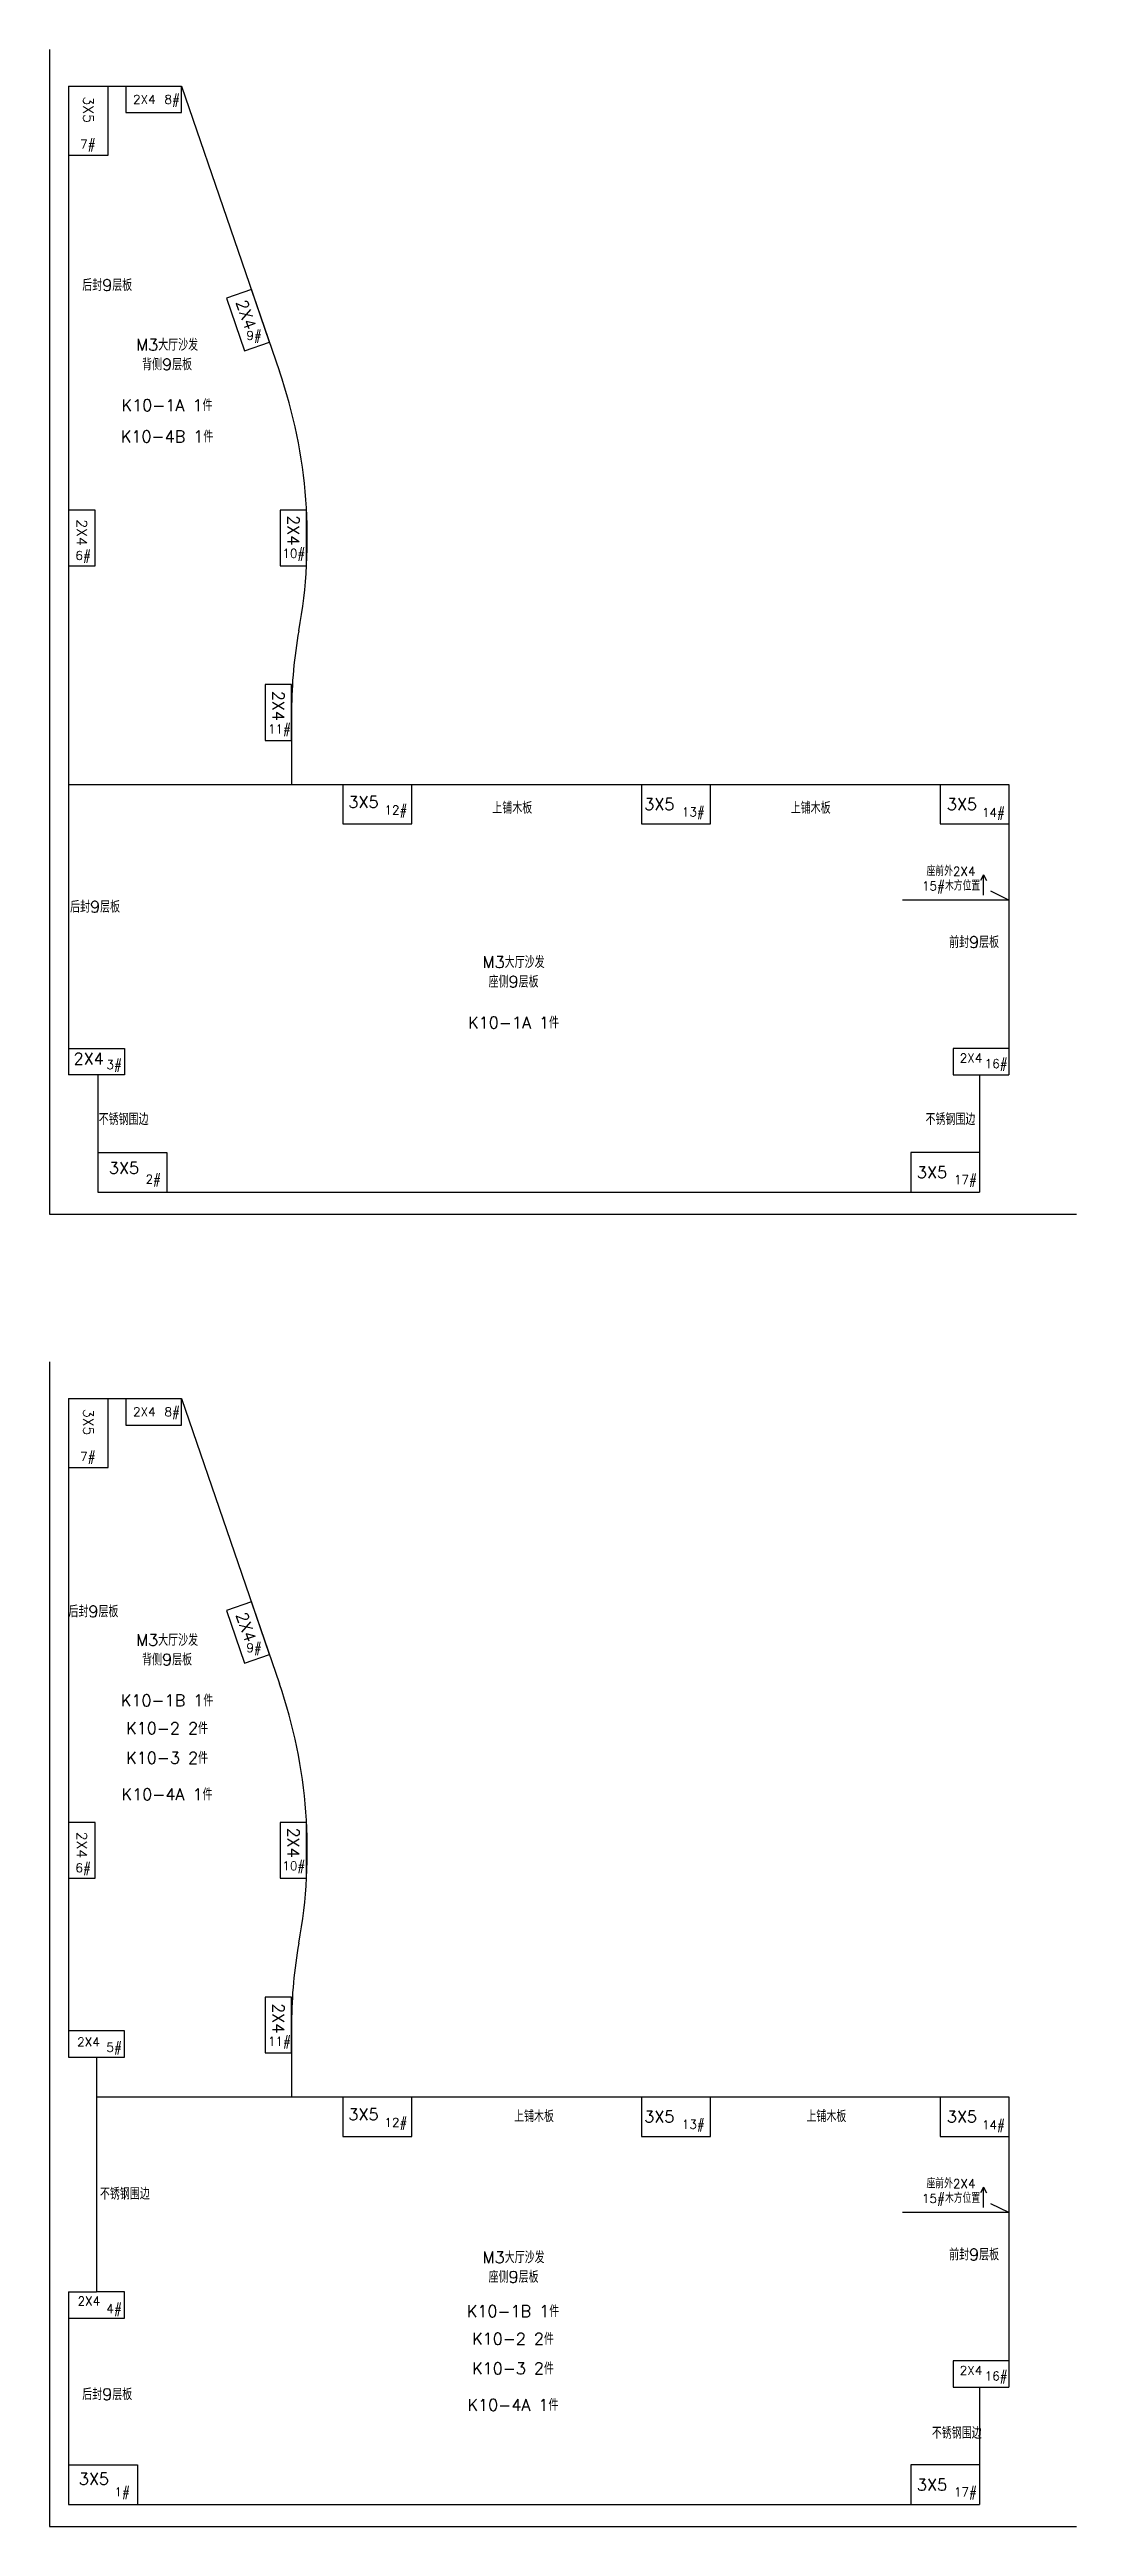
# Model space of a CAD drawing. Header units: millimetres. Extents: x 1725838 to 1745173, y -304752 to -289676.
# Drawn here: x 1740597 to 1741297, y -294373 to -292684 of the extents above; entities that cross this region are included whole.
import ezdxf

# ---------------------------------------------------------------- set-up
doc = ezdxf.new("R2010")
doc.units = ezdxf.units.MM
doc.styles.get("Standard").update_dxf_attribs({"font": 'simplex.shx', "bigfont": 'gbcbig.shx'})

msp = doc.modelspace()

# ---------------------------------------------------------------- texts
at = {"color": 1, "attachment_point": 5}
for s, insert, char_height, rotation in [('\\A1;3X5', (1740623.9, -292724.8), 7, 270), ('\\A1;2X4', (1740731.3, -292864.5), 8, 288.9432), ('\\A1;2X4', (1740619.4, -293013.1), 7, 270), ('\\A1;2X4', (1740763.6, -293011.6), 8, 270), ('\\A1;2X4', (1740753.4, -293131.3), 8, 270), ('\\A1;3X5', (1740623.9, -293619.6), 7, 270), ('\\A1;2X4', (1740731.3, -293759.3), 8, 288.9432), ('\\A1;2X4', (1740619.4, -293907.9), 7, 270), ('\\A1;2X4', (1740763.6, -293906.4), 8, 270), ('\\A1;2X4', (1740753.4, -294026.1), 8, 270)]:
    msp.add_mtext(s, dxfattribs=dict(at, insert=insert, char_height=char_height, rotation=rotation))
for s, insert, char_height in [('\\A1;2X4', (1740662, -292717.8), 6), ('\\A1;8#', (1740681, -292718.8), 6), ('\\A1;7#', (1740623.5, -292749.3), 6), ('\\A1;后封9层板', (1740636.7, -292844.4), 8), ('\\A1;M3大厅沙发\\P背侧9层板', (1740677.5, -292891.8), 8), ('\\A1;9#', (1740736.8, -292879.7), 6), ('\\A1;K10-1A 1件', (1740677.5, -292926.3), 8), ('\\A1;K10-4B 1件', (1740677.5, -292947.6), 8), ('\\A1;10#', (1740763.9, -293028.3), 6), ('\\A1;6#', (1740620.3, -293029.7), 6), ('\\A1;11#', (1740754.1, -293148), 6), ('\\A1;3X5', (1740811.4, -293196.8), 8), ('\\A1;12#', (1740833.5, -293203.3), 6), ('\\A1;上铺木板', (1740912.8, -293200.8), 8), ('\\A1;3X5', (1741013, -293198.3), 8), ('\\A1;13#', (1741036.2, -293204.6), 6), ('\\A1;上铺木板', (1741116.2, -293200.8), 8), ('\\A1;3X5', (1741219.3, -293198.3), 8), ('\\A1;14#', (1741240.8, -293205), 6), ('\\A1;座前外2X4\\P15#木方位置', (1741211.9, -293250.1), 6), ('\\A1;后封9层板', (1740628.4, -293268.3), 8), ('\\A1;前封9层板', (1741227.6, -293292.4), 8), ('\\A1;M3大厅沙发\\P座侧9层板', (1740913.7, -293312.7), 8), ('\\A1;K10-1A 1件', (1740913.7, -293347.2), 8), ('\\A1;2X4', (1740624, -293371.8), 8), ('\\A1;3#', (1740641.4, -293376.9), 6), ('\\A1;2X4', (1741225.5, -293371.4), 6), ('\\A1;16#', (1741242.7, -293376.2), 6), ('\\A1;不锈钢围边', (1740647.9, -293413.1), 8), ('\\A1;不锈钢围边', (1741211.5, -293413.1), 8), ('\\A1;3X5', (1740648.1, -293446.3), 8), ('\\A1;3X5', (1741198.9, -293449.3), 8), ('\\A1;2#', (1740668.1, -293455), 6), ('\\A1;17#', (1741221.7, -293455.3), 6), ('\\A1;2X4', (1740662, -293612.6), 6), ('\\A1;8#', (1740681, -293613.6), 6), ('\\A1;7#', (1740623.5, -293644.1), 6), ('\\A1;后封9层板', (1740627.3, -293748.7), 8), ('\\A1;M3大厅沙发\\P背侧9层板', (1740677.5, -293774.9), 8), ('\\A1;9#', (1740736.8, -293774.5), 6), ('\\A1;K10-1B 1件', (1740677.5, -293809.4), 8), ('\\A1;K10-2 2件', (1740677.5, -293828.3), 8), ('\\A1;K10-3 2件', (1740677.5, -293848.5), 8), ('\\A1;K10-4A 1件', (1740677.5, -293873.4), 8), ('\\A1;10#', (1740763.9, -293923.1), 6), ('\\A1;6#', (1740620.3, -293924.5), 6), ('\\A1;2X4', (1740623.9, -294042.2), 6), ('\\A1;5#', (1740641.4, -294046.9), 6), ('\\A1;11#', (1740754.1, -294042.8), 6), ('\\A1;3X5', (1740811.4, -294091.6), 8), ('\\A1;12#', (1740833.5, -294098.1), 6), ('\\A1;上铺木板', (1740927.6, -294092.9), 8), ('\\A1;3X5', (1741013, -294093.1), 8), ('\\A1;13#', (1741036.2, -294099.4), 6), ('\\A1;上铺木板', (1741126.9, -294092.9), 8), ('\\A1;3X5', (1741219.3, -294093.1), 8), ('\\A1;14#', (1741240.8, -294099.8), 6), ('\\A1;座前外2X4\\P15#木方位置', (1741211.9, -294144.9), 6), ('\\A1;不锈钢围边', (1740648.7, -294145.7), 8), ('\\A1;M3大厅沙发\\P座侧9层板', (1740913.7, -294195.8), 8), ('\\A1;前封9层板', (1741227.6, -294187.2), 8), ('\\A1;2X4', (1740624.2, -294218.9), 6), ('\\A1;4#', (1740641.4, -294225.1), 6), ('\\A1;K10-1B 1件', (1740913.3, -294225.8), 8), ('\\A1;K10-2 2件', (1740913.3, -294244.6), 8), ('\\A1;K10-3 2件', (1740913.3, -294264.8), 8), ('\\A1;2X4', (1741225.5, -294266.2), 6), ('\\A1;16#', (1741242.7, -294271), 6), ('\\A1;后封9层板', (1740636.7, -294282.5), 8), ('\\A1;K10-4A 1件', (1740913.3, -294289.7), 8), ('\\A1;不锈钢围边', (1741215.8, -294308.8), 8), ('\\A1;3X5', (1740627.6, -294340.1), 8), ('\\A1;3X5', (1741198.9, -294344.1), 8), ('\\A1;1#', (1740646.9, -294350), 6), ('\\A1;17#', (1741221.7, -294350.1), 6)]:
    msp.add_mtext(s, dxfattribs=dict(at, insert=insert, char_height=char_height))

# ---------------------------------------------------------------- linework, layer by layer
at = {"color": 7, "lineweight": -3}
for p, q in [((1740597.4, -292683.8), (1740597.4, -293477.8)), ((1740610.4, -292708.8), (1740610.4, -293382.8)), ((1740610.4, -292708.8), (1740687.4, -292708.8)), ((1740762.4, -293134.2), (1740762.4, -293184.8)), ((1740610.4, -293184.8), (1741251.4, -293184.8)), ((1741251.4, -293184.8), (1741251.4, -293382.8)), ((1740630.4, -293382.8), (1740610.4, -293382.8)), ((1740630.4, -293382.8), (1740630.4, -293462.8)), ((1741231.4, -293382.8), (1741251.4, -293382.8)), ((1741231.4, -293382.8), (1741231.4, -293462.8)), ((1740597.4, -293477.8), (1741297.4, -293477.8)), ((1740630.4, -293462.8), (1741231.4, -293462.8)), ((1740597.4, -293578.6), (1740597.4, -294372.6)), ((1740610.4, -293603.6), (1740610.4, -294052.6)), ((1740610.4, -293603.6), (1740687.4, -293603.6)), ((1740762.4, -294029), (1740762.4, -294079.6)), ((1740610.4, -294052.6), (1740629.4, -294052.6)), ((1740629.4, -294079.6), (1741251.4, -294079.6)), ((1741251.4, -294079.6), (1741251.4, -294277.6)), ((1740610.4, -294212.6), (1740610.4, -294357.6)), ((1740610.4, -294212.6), (1740629.4, -294212.6)), ((1741231.4, -294277.6), (1741251.4, -294277.6)), ((1741231.4, -294277.6), (1741231.4, -294357.6)), ((1740610.4, -294357.6), (1741231.4, -294357.6)), ((1740597.4, -294372.6), (1741297.4, -294372.6))]:
    msp.add_line(p, q, dxfattribs=at)
for p, q in [((1740687.4, -292708.8), (1740754.1, -292903.2)), ((1740687.4, -293603.6), (1740754.1, -293798)), ((1740629.4, -294052.6), (1740629.4, -294212.6))]:
    msp.add_line(p, q)
at = {"color": 1}
for p, q in [((1741234.1, -293246.4), (1741232, -293250.4)), ((1741234.1, -293260.4), (1741234.1, -293246.4)), ((1741234.1, -293246.4), (1741236.1, -293250.4)), ((1741251.4, -293263.8), (1741239, -293257.7)), ((1741251.4, -293263.8), (1741178.9, -293263.8)), ((1741234.1, -294141.2), (1741232, -294145.2)), ((1741234.1, -294155.2), (1741234.1, -294141.2)), ((1741234.1, -294141.2), (1741236.1, -294145.2)), ((1741251.4, -294158.6), (1741239, -294152.5)), ((1741251.4, -294158.6), (1741178.9, -294158.6))]:
    msp.add_line(p, q, dxfattribs=at)
for points in [[(1740610.4, -292755.8), (1740637.4, -292755.8), (1740637.4, -292708.8)], [(1740649.4, -292708.8), (1740649.4, -292726.8), (1740687.4, -292726.8), (1740687.4, -292708.8)], [(1740797.4, -293184.8), (1740797.4, -293211.8), (1740844.4, -293211.8), (1740844.4, -293184.8)], [(1741000.9, -293184.8), (1741000.9, -293211.8), (1741047.9, -293211.8), (1741047.9, -293184.8)], [(1741204.4, -293184.8), (1741204.4, -293211.8), (1741251.4, -293211.8)], [(1740610.4, -293364.8), (1740648.4, -293364.8), (1740648.4, -293382.8), (1740630.4, -293382.8)], [(1741251.4, -293364.8), (1741213.4, -293364.8), (1741213.4, -293382.8), (1741231.4, -293382.8)], [(1740630.4, -293435.8), (1740677.4, -293435.8), (1740677.4, -293462.8)], [(1741231.4, -293435.8), (1741184.4, -293435.8), (1741184.4, -293462.8)], [(1740610.4, -293650.6), (1740637.4, -293650.6), (1740637.4, -293603.6)], [(1740649.4, -293603.6), (1740649.4, -293621.6), (1740687.4, -293621.6), (1740687.4, -293603.6)], [(1740629.4, -294052.6), (1740648.4, -294052.6), (1740648.4, -294034.6), (1740610.4, -294034.6)], [(1740797.4, -294079.6), (1740797.4, -294106.6), (1740844.4, -294106.6), (1740844.4, -294079.6)], [(1741000.9, -294079.6), (1741000.9, -294106.6), (1741047.9, -294106.6), (1741047.9, -294079.6)], [(1741204.4, -294079.6), (1741204.4, -294106.6), (1741251.4, -294106.6)], [(1740610.4, -294230.6), (1740648.4, -294230.6), (1740648.4, -294212.6), (1740629.4, -294212.6)], [(1741251.4, -294259.6), (1741213.4, -294259.6), (1741213.4, -294277.6), (1741231.4, -294277.6)], [(1740610.4, -294330.6), (1740657.4, -294330.6), (1740657.4, -294357.6)], [(1741231.4, -294330.6), (1741184.4, -294330.6), (1741184.4, -294357.6)]]:
    msp.add_lwpolyline(points, dxfattribs=at)
for points in [[(1740717.9, -292853.2), (1740730.3, -292889.2), (1740747.3, -292883.3), (1740735, -292847.4)], [(1740610.4, -292997.8), (1740610.4, -293035.8), (1740628.4, -293035.8), (1740628.4, -292997.8)], [(1740754.6, -292997.8), (1740754.6, -293035.8), (1740772.6, -293035.8), (1740772.6, -292997.8)], [(1740744.4, -293116.8), (1740744.4, -293154.8), (1740762.4, -293154.8), (1740762.4, -293116.8)], [(1740717.9, -293748), (1740730.3, -293784), (1740747.3, -293778.1), (1740735, -293742.2)], [(1740610.4, -293892.6), (1740610.4, -293930.6), (1740628.4, -293930.6), (1740628.4, -293892.6)], [(1740754.6, -293892.6), (1740754.6, -293930.6), (1740772.6, -293930.6), (1740772.6, -293892.6)], [(1740744.4, -294011.6), (1740744.4, -294049.6), (1740762.4, -294049.6), (1740762.4, -294011.6)]]:
    msp.add_lwpolyline(points, close=True, dxfattribs=at)
at = {"lineweight": -3}
for centre, radius, start, end in [((1740423.1, -293016.8), 350, 349.5955, 18.9432), ((1741062.4, -293134.2), 300, 169.5955, 180), ((1740423.1, -293911.6), 350, 349.5955, 18.9432), ((1741062.4, -294029), 300, 169.5955, 180)]:
    msp.add_arc(centre, radius, start, end, dxfattribs=at)

msp.set_redraw_order([(e.dxf.handle, doc.entitydb.next_handle()) for e in msp.query("TEXT MTEXT ATTDEF DIMENSION ARC_DIMENSION")])  # texts and dimensions are drawn at this point

doc.saveas('drawing.dxf')
